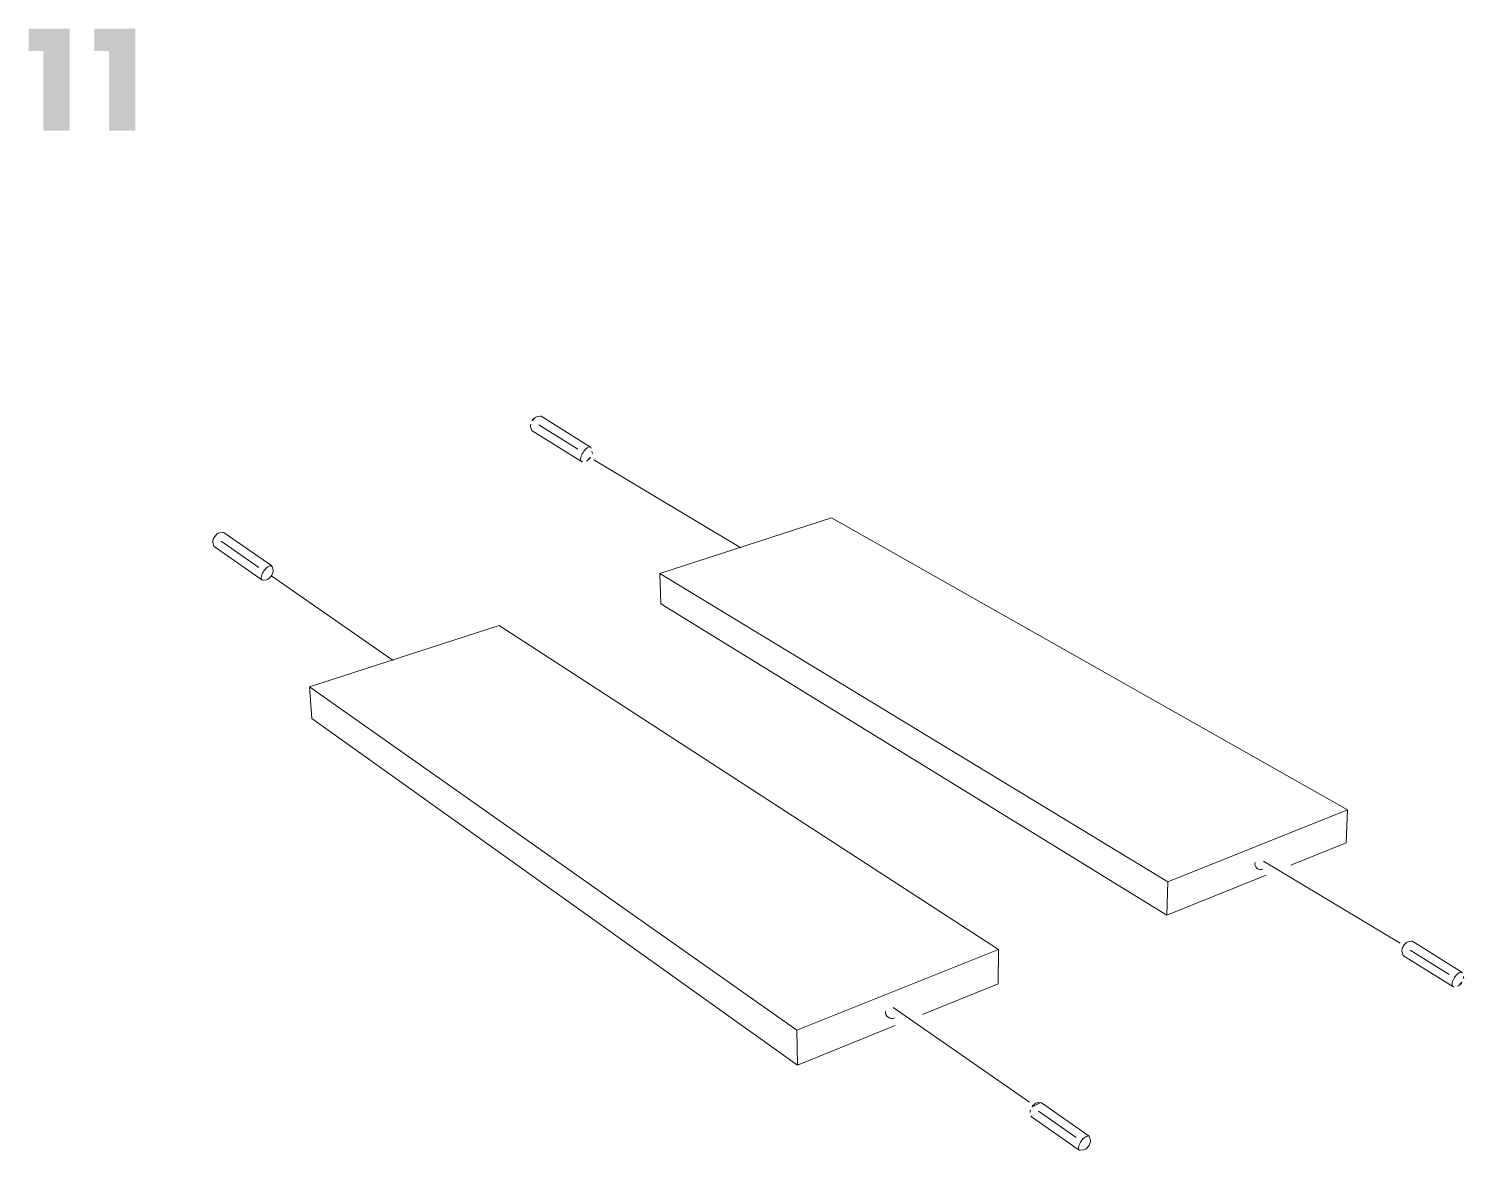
# Model space of a CAD drawing. Header units: metres. Extents: x -30.9 to 24.7, y -10.3 to 6.8.
# Drawn here: x 20.597 to 22.501, y 5.147 to 6.636 of the extents above; entities that cross this region are included whole.
import ezdxf

# ---------------------------------------------------------------- set-up
doc = ezdxf.new("R2010")
doc.units = ezdxf.units.M
doc.header["$MEASUREMENT"] = 0
doc.layers.add('PDF_Working_Num_Penna__7_Num_Penna__7', color=7, linetype='Continuous', lineweight=18)

msp = doc.modelspace()

# ---------------------------------------------------------------- hatches: boundary and pattern name
at = {"layer": 'PDF_Working_Num_Penna__7_Num_Penna__7', "linetype": 'Continuous', "lineweight": 18}
for points in [[(20.6161, 6.606), (20.6161, 6.5006), (20.6513, 6.5006), (20.6513, 6.6358), (20.5968, 6.6358), (20.5968, 6.606)], [(20.7033, 6.606), (20.7033, 6.5006), (20.7384, 6.5006), (20.7384, 6.6358), (20.6839, 6.6358), (20.6839, 6.606)]]:
    msp.add_hatch(color=7, dxfattribs=at).paths.add_polyline_path(points)

# ---------------------------------------------------------------- linework, layer by layer
at = {"layer": 'PDF_Working_Num_Penna__7_Num_Penna__7', "color": 7, "linetype": 'Continuous', "lineweight": 18, "flags": 128}
for points in [[(21.2679, 6.1196, 0.087793), (21.2644, 6.1156, 0.083373)], [(21.3384, 6.0632, 0.082148), (21.3419, 6.0672, 0.083781)], [(22.4942, 5.3664, 0.082709), (22.4976, 5.3704, 0.084603)], [(21.9383, 5.2108), (21.9338, 5.2102, 0.112854), (21.9311, 5.2091, 0.086416), (21.9274, 5.2053, 0.082746)]]:
    msp.add_lwpolyline(points, format="xyb", close=True, dxfattribs=at)
for points in [[(21.3419, 6.0805), (21.2765, 6.1214, 0.198013), (21.275, 6.1216), (21.2705, 6.1208)], [(21.3299, 6.0614), (21.2645, 6.1022, -0.206387), (21.2636, 6.1034), (21.2624, 6.1078)], [(21.3419, 6.0805, 0.185042), (21.3403, 6.0808, 0.119089), (21.3368, 6.079, 0.163382), (21.329, 6.0666, 0.118613), (21.329, 6.0627, 0.201175), (21.3299, 6.0614)], [(20.919, 5.9228), (20.8558, 5.967, 0.200784), (20.8543, 5.9674), (20.8498, 5.9668, 0.112854), (20.8472, 5.9657, 0.087003), (20.8435, 5.9619, 0.082831), (20.8411, 5.9571)], [(20.906, 5.9043), (20.8428, 5.9485, -0.206257), (20.842, 5.9498), (20.841, 5.9542)], [(20.919, 5.9228, 0.188408), (20.9174, 5.9232, 0.118914), (20.9138, 5.9216, 0.080397), (20.9086, 5.9163, 0.081365), (20.9054, 5.9096, 0.120222), (20.9052, 5.9057, 0.201184), (20.906, 5.9043)], [(20.9075, 5.904), (20.912, 5.9046, 0.11785), (20.9146, 5.9057, 0.081816), (20.9183, 5.9095, 0.083994), (20.9207, 5.9143, 0.125763), (20.9208, 5.9172), (20.9198, 5.9216)], [(22.4976, 5.3837), (22.4322, 5.4245, 0.197553), (22.4307, 5.4248), (22.4262, 5.424, 0.113915), (22.4236, 5.4228, 0.088429), (22.4201, 5.4188, 0.083134), (22.4181, 5.4138)], [(22.4856, 5.3646), (22.4202, 5.4054, -0.206387), (22.4193, 5.4066), (22.4181, 5.411)], [(22.4976, 5.3837, 0.190605), (22.496, 5.384, 0.12018), (22.4925, 5.3822, 0.163431), (22.4847, 5.3698, 0.118613), (22.4847, 5.3658, 0.201773), (22.4856, 5.3646)], [(21.9978, 5.165, 0.164038), (21.9894, 5.153, 0.120105), (21.9892, 5.1491)], [(21.9915, 5.1474), (21.996, 5.148, 0.116314), (21.9986, 5.1491, 0.082405), (22.0023, 5.1529, 0.083994), (22.0046, 5.1577, 0.125763), (22.0048, 5.1606), (22.0038, 5.165)]]:
    msp.add_lwpolyline(points, format="xyb", dxfattribs=at)
for points in [[(21.3251, 6.0777), (21.2732, 6.11)], [(21.5413, 5.9467), (21.3463, 6.0636)], [(22.3438, 5.5556), (22.3459, 5.5993), (21.6614, 5.9868), (21.4338, 5.913)], [(20.9021, 5.9209), (20.852, 5.9559)], [(21.0801, 5.7976), (20.9192, 5.9094)], [(21.4338, 5.913), (22.1074, 5.5038), (22.3459, 5.5993)], [(21.4338, 5.913), (21.4351, 5.8724), (22.1063, 5.4593)], [(21.7823, 5.3278), (21.8825, 5.3685), (21.8828, 5.4138), (21.2207, 5.844), (20.969, 5.7625), (20.9721, 5.7203)], [(20.969, 5.7625), (21.6153, 5.3068), (21.8828, 5.4138)], [(21.7461, 5.3131), (21.6162, 5.2604), (20.9721, 5.7203)], [(22.2706, 5.5259), (22.3438, 5.5556)], [(22.4155, 5.4224), (22.2345, 5.5309)], [(22.1063, 5.4593), (22.2379, 5.5127)], [(22.1074, 5.5038), (22.1063, 5.4593)], [(22.4808, 5.3809), (22.4289, 5.4132)], [(21.9242, 5.2113), (21.7431, 5.3371)], [(21.6153, 5.3068), (21.6162, 5.2604)], [(21.986, 5.1643), (21.936, 5.1993)], [(22.003, 5.1663), (21.9398, 5.2104)], [(21.99, 5.1478), (21.9268, 5.192)]]:
    msp.add_lwpolyline(points, dxfattribs=at)
at = {"layer": 'PDF_Working_Num_Penna__7_Num_Penna__7', "color": 7, "linetype": 'Continuous', "lineweight": 18}
for centre, radius, start, end in [((22.2306, 5.5277), 0.00765, 166.6649, 293.7752), ((21.7415, 5.331), 0.00868, 173.6989, 296.5527), ((22.0017, 5.1645), 0.00217, 55.7791, 98.4588)]:
    msp.add_arc(centre, radius, start, end, dxfattribs=at)
for points in [[(21.2705, 6.1208), (21.2714, 6.1208), (21.267, 6.1196), (21.2679, 6.1196)], [(21.2705, 6.1208), (21.2705, 6.1208), (21.2704, 6.1208), (21.2704, 6.1208)], [(21.2624, 6.1106), (21.2633, 6.1106), (21.2614, 6.1078), (21.2623, 6.1078)], [(21.2623, 6.1078), (21.2624, 6.1078), (21.2623, 6.1078), (21.2624, 6.1078)], [(21.3427, 6.0793), (21.3433, 6.0793), (21.3414, 6.0805), (21.3419, 6.0805)], [(21.344, 6.0721), (21.345, 6.0721), (21.343, 6.0749), (21.344, 6.0749)], [(21.3299, 6.0614), (21.3304, 6.0614), (21.3309, 6.0611), (21.3314, 6.0611)], [(21.3359, 6.0619), (21.3369, 6.0619), (21.3375, 6.0632), (21.3384, 6.0632)], [(20.8498, 5.9668), (20.8498, 5.9668), (20.8497, 5.9668), (20.8497, 5.9668)], [(20.8411, 5.9571), (20.8421, 5.9571), (20.84, 5.9543), (20.841, 5.9543)], [(20.841, 5.9543), (20.841, 5.9543), (20.8409, 5.9542), (20.841, 5.9542)], [(20.9198, 5.9216), (20.9203, 5.9216), (20.9184, 5.9228), (20.919, 5.9228)], [(20.906, 5.9043), (20.9065, 5.9043), (20.907, 5.904), (20.9075, 5.904)], [(22.4181, 5.4138), (22.419, 5.4138), (22.4171, 5.411), (22.418, 5.411)], [(22.418, 5.411), (22.4181, 5.411), (22.418, 5.411), (22.4181, 5.411)], [(22.4262, 5.424), (22.4263, 5.424), (22.4261, 5.424), (22.4262, 5.424)], [(22.4985, 5.3825), (22.499, 5.3825), (22.4971, 5.3837), (22.4976, 5.3837)], [(22.4997, 5.3753), (22.5007, 5.3753), (22.4988, 5.3781), (22.4997, 5.3781)], [(22.4856, 5.3646), (22.4861, 5.3646), (22.4866, 5.3643), (22.4871, 5.3643)], [(22.4916, 5.3651), (22.4926, 5.3651), (22.4932, 5.3664), (22.4942, 5.3664)], [(21.9251, 5.2005), (21.9261, 5.2005), (21.924, 5.1977), (21.925, 5.1977)], [(21.925, 5.1977), (21.925, 5.1977), (21.9249, 5.1976), (21.925, 5.1976)], [(21.9338, 5.2102), (21.9338, 5.2102), (21.9337, 5.2102), (21.9337, 5.2102)], [(21.9398, 5.2104), (21.9403, 5.2104), (21.9377, 5.2108), (21.9382, 5.2108)], [(21.926, 5.1933), (21.9265, 5.1933), (21.9263, 5.192), (21.9268, 5.192)], [(22.0014, 5.1666), (22.0028, 5.1666), (21.9964, 5.165), (21.9978, 5.165)], [(22.0038, 5.165), (22.0043, 5.165), (22.0024, 5.1663), (22.003, 5.1663)], [(21.9892, 5.1491), (21.9897, 5.1491), (21.9895, 5.1478), (21.99, 5.1478)], [(21.99, 5.1478), (21.9905, 5.1478), (21.991, 5.1474), (21.9915, 5.1474)]]:
    msp.add_open_spline(points, degree=3, dxfattribs=at)

doc.saveas('drawing.dxf')
